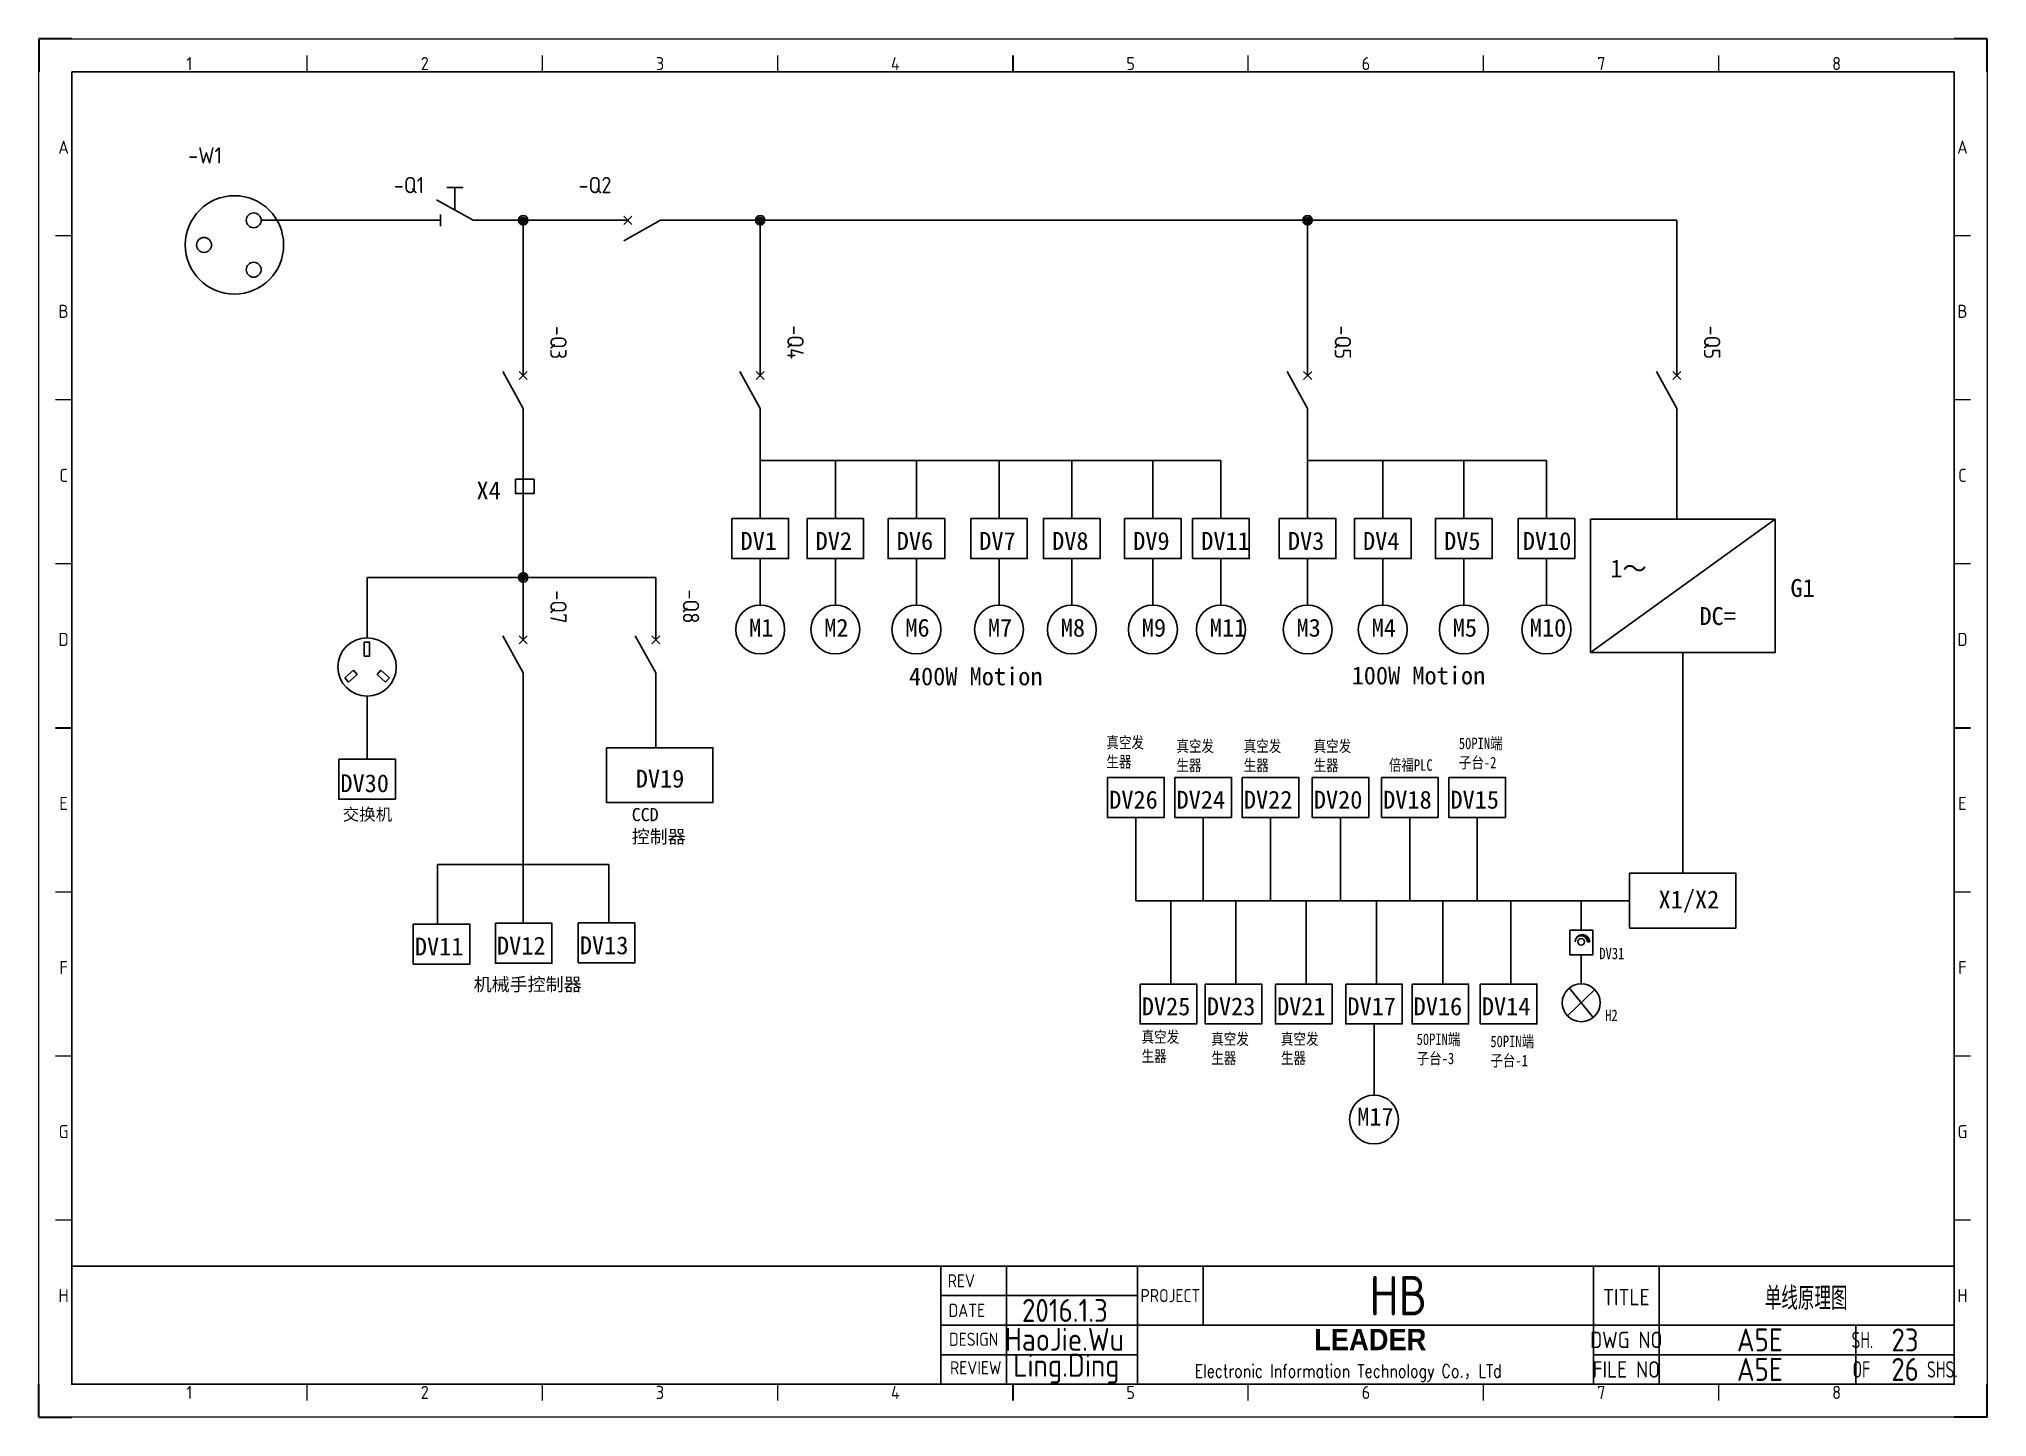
# Model space of a CAD drawing. Header units: millimetres. Extents: x -1699 to 15529, y -2130 to 61.
# Drawn here: x 12969 to 13563, y -2121 to -1701 of the extents above; entities that cross this region are included whole.
import ezdxf
from ezdxf.enums import TextEntityAlignment as Align

# ---------------------------------------------------------------- set-up
doc = ezdxf.new("R2010")
doc.units = ezdxf.units.MM
doc.header["$LTSCALE"] = 10
for name, color, linetype in [('AE_BOR', 1, 'Continuous'), ('SYMS', 7, 'Continuous'), ('TAGS', 51, 'Continuous'), ('YEL_14_THHN', 7, 'Continuous'), ('图框_标题栏属性', 1, 'Continuous'), ('图框_标题栏文字', 6, 'Continuous')]:
    doc.layers.add(name, color=color, linetype=linetype)
doc.styles.add('ACGBTS', font='ISOCP.SHX')
doc.styles.add('CCFS', font='', dxfattribs={"height": 0.7})
doc.styles.get("Standard").update_dxf_attribs({"font": 'simplex.shx', "width": 0.8, "height": 1.625, "bigfont": 'spec_bar.shx'})
doc.styles.add('WD_IEC', font='ISOCP2.shx', dxfattribs={"height": 4, "bigfont": 'gbcbig.shx'})
doc.styles.add('工程字', font='gbenor.shx', dxfattribs={"bigfont": 'gbcbig.shx'})
doc.styles.get('CCFS').set_extended_font_data('SimSun')

msp = doc.modelspace()

# ---------------------------------------------------------------- texts
at = {"char_height": 3.5, "width": 15.1023, "attachment_point": 1}
for s, insert in [('{\\fSimSun|b0|i0|c134|p2;真空发生器}', (13294.04, -1914.06)), ('{\\fSimSun|b0|i0|c134|p2;真空发生器}', (13315.38, -1915.15)), ('{\\fSimSun|b0|i0|c134|p2;真空发生器}', (13335.91, -1915.15)), ('{\\fSimSun|b0|i0|c134|p2;真空发生器}', (13357.24, -1915.15)), ('{\\fSimSun|b0|i0|c134|p2;50PIN端子台-2}', (13401.51, -1914.33)), ('{\\fSimSun|b0|i0|c134|p2;倍福PLC}', (13380.17, -1920.94)), ('{\\fSimSun|b0|i0|c134|p2;DV31}', (13444.34, -1978.36)), ('{\\fSimSun|b0|i0|c134|p2;H2}', (13446.13, -1997.2)), ('{\\fSimSun|b0|i0|c134|p2;真空发生器}', (13304.79, -2003.78)), ('{\\fSimSun|b0|i0|c134|p2;真空发生器}', (13326.03, -2004.41)), ('{\\fSimSun|b0|i0|c134|p2;真空发生器}', (13347.28, -2004.41)), ('{\\fSimSun|b0|i0|c134|p2;50PIN端子台-3}', (13388.63, -2004.51)), ('{\\fSimSun|b0|i0|c134|p2;50PIN端子台-1}', (13411.12, -2005.16))]:
    msp.add_mtext(s, dxfattribs=dict(at, insert=insert))
at = {"layer": 'SYMS', "attachment_point": 1, "style": 'CCFS'}
for s, width, gutter_width, heights, insert, char_height in [('X4', 9.9446, 3.5, [0], (13101.97, -1836.3), 5.443), ('DV1', 9.9446, 3.5, [0], (13182.47, -1851.66), 5.443), ('DV2', 9.9446, 3.5, [0], (13205.38, -1851.66), 5.443), ('DV6', 9.9446, 3.5, [0], (13230.1, -1851.66), 5.443), ('DV7', 9.9446, 3.5, [0], (13255.28, -1851.66), 5.443), ('DV8', 9.9446, 3.5, [0], (13277.49, -1851.66), 5.443), ('DV9', 9.9446, 3.5, [0], (13302.21, -1851.66), 5.443), ('DV11', 9.9446, 3.5, [0], (13322.95, -1851.66), 5.443), ('DV3', 9.9446, 3.5, [0], (13349.38, -1851.66), 5.443), ('DV4', 9.9446, 3.5, [0], (13372.29, -1851.66), 5.443), ('DV5', 9.9446, 3.5, [0], (13397.01, -1851.66), 5.443), ('DV10', 9.9446, 3.5, [0], (13421.01, -1851.66), 5.443), ('1～', 14.3057, 3.5, [0], (13447.68, -1860.05), 5.443), ('G1', 14.3057, 3.5, [0], (13502.62, -1866), 5.443), ('DC=', 14.3057, 3.5, [0], (13474.87, -1874.55), 5.443), ('M1', 9.9446, 3.5, [0], (13185.11, -1878.11), 5.443), ('M2', 9.9446, 3.5, [0], (13208.02, -1878.11), 5.443), ('M6', 9.9446, 3.5, [0], (13232.74, -1878.11), 5.443), ('M7', 9.9446, 3.5, [0], (13257.91, -1878.11), 5.443), ('M8', 9.9446, 3.5, [0], (13280.13, -1878.11), 5.443), ('M9', 9.9446, 3.5, [0], (13304.85, -1878.11), 5.443), ('M11', 9.9446, 3.5, [0], (13325.58, -1878.11), 5.443), ('M3', 9.9446, 3.5, [0], (13352.02, -1878.11), 5.443), ('M4', 9.9446, 3.5, [0], (13374.93, -1878.11), 5.443), ('M5', 9.9446, 3.5, [0], (13399.65, -1878.11), 5.443), ('M10', 9.9446, 3.5, [0], (13423.15, -1878.11), 5.443), ('400W Motion', 65.262, 3.5, [0], (13233.83, -1892.93), 5.4434), ('100W Motion', 65.262, 3.5, [0], (13368.82, -1892.67), 5.4434), ('DV19', 9.9446, 3.5, [0], (13150.54, -1924.1), 5.443), ('DV30', 9.9446, 3.5, [0], (13060.47, -1925.5), 5.443), ('交换机', 25.6571, 3.5, [0], (13061.18, -1935.88), 3.685), ('\\PCCD\\P控制器', 17.3119, 0, [34.76], (13149.31, -1929.07), 4.024), ('DV26', 9.9446, 3.5, [0], (13294.9, -1930.53), 5.443), ('DV24', 9.9446, 3.5, [0], (13315.43, -1930.53), 5.443), ('DV22', 9.9446, 3.5, [0], (13335.96, -1930.53), 5.443), ('DV20', 9.9446, 3.5, [0], (13357.29, -1930.53), 5.443), ('DV18', 9.9446, 3.5, [0], (13378.42, -1930.53), 5.443), ('DV15', 9.9446, 3.5, [0], (13398.94, -1930.53), 5.443), ('X1/X2', 9.9446, 3.5, [0], (13462.4, -1960.94), 5.443), ('DV11', 9.9446, 3.5, [0], (13083.18, -1975.27), 5.443), ('DV12', 9.9446, 3.5, [0], (13108.22, -1974.99), 5.443), ('DV13', 9.9446, 3.5, [0], (13133.5, -1974.91), 5.443), ('\\P机械手控制器', 49.1604, 0, [34.76], (13101.11, -1980.81), 4.024), ('DV25', 9.9446, 3.5, [0], (13304.83, -1993.51), 5.443), ('DV23', 9.9446, 3.5, [0], (13324.66, -1993.51), 5.443), ('DV21', 9.9446, 3.5, [0], (13346.07, -1993.51), 5.443), ('DV17', 9.9446, 3.5, [0], (13367.51, -1993.51), 5.443), ('DV16', 9.9446, 3.5, [0], (13387.72, -1993.51), 5.443), ('DV14', 9.9446, 3.5, [0], (13408.53, -1993.51), 5.443), ('M17', 9.9446, 3.5, [0], (13370.53, -2027.11), 5.443)]:
    msp.add_mtext_dynamic_manual_height_columns(s, width=width, gutter_width=gutter_width, heights=heights, dxfattribs=dict(at, insert=insert, char_height=char_height))

# ---------------------------------------------------------------- blocks, each defined once
blk = doc.blocks.new('Border')
for p, q in [((584, 410), (10, 410)), ((10, 410), (10, 10)), ((584, 10), (584, 410)), ((10, 10), (584, 10))]:
    blk.add_line(p, q)
at = {"layer": 'AE_BOR', "color": 1, "lineweight": 30}
for p, q in [((10, 420), (0, 420)), ((0, 420), (0, 410)), ((594, 420), (584, 420)), ((594, 410), (594, 420)), ((297, 410), (297, 415)), ((5, 210), (10, 210)), ((584, 210), (589, 210)), ((0, 0), (0, 10)), ((297, 5), (297, 10)), ((594, 0), (594, 10)), ((0, 0), (10, 0)), ((594, 0), (584, 0))]:
    blk.add_line(p, q, dxfattribs=at)
at = {"layer": 'AE_BOR', "color": 1, "lineweight": 15}
for p, q in [((0, 420), (594, 420)), ((0, 0), (0, 420)), ((594, 420), (594, 0)), ((81.75, 410), (81.75, 415)), ((153.5, 410), (153.5, 415)), ((225.25, 410), (225.25, 415)), ((368.75, 410), (368.75, 415)), ((440.5, 410), (440.5, 415)), ((512.25, 410), (512.25, 415)), ((10, 360), (5, 360)), ((589, 360), (584, 360)), ((10, 310), (5, 310)), ((589, 310), (584, 310)), ((10, 260), (5, 260)), ((589, 260), (584, 260)), ((10, 160), (5, 160)), ((589, 160), (584, 160)), ((10, 110), (5, 110)), ((589, 110), (584, 110)), ((10, 60), (5, 60)), ((589, 60), (584, 60)), ((81.75, 5), (81.75, 10)), ((153.5, 5), (153.5, 10)), ((225.25, 5), (225.25, 10)), ((368.75, 5), (368.75, 10)), ((440.5, 5), (440.5, 10)), ((512.25, 5), (512.25, 10)), ((594, 0), (0, 0))]:
    blk.add_line(p, q, dxfattribs=at)
at = {"layer": 'AE_BOR', "color": 1, "lineweight": 15, "style": 'ACGBTS'}
for s, p in [('1', (45.875, 412.5)), ('2', (117.625, 412.5)), ('3', (189.375, 412.5)), ('4', (261.125, 412.5)), ('5', (332.875, 412.5)), ('6', (404.625, 412.5)), ('7', (476.375, 412.5)), ('8', (548.125, 412.5)), ('A', (7.5, 387)), ('A', (586.5, 387)), ('B', (7.5, 337)), ('B', (586.5, 337)), ('C', (7.5, 287)), ('C', (586.5, 287)), ('D', (7.5, 237)), ('D', (586.5, 237)), ('E', (7.5, 187)), ('E', (586.5, 187)), ('F', (7.5, 137)), ('F', (586.5, 137)), ('G', (7.5, 87)), ('G', (586.5, 87)), ('H', (7.5, 37)), ('H', (586.5, 37)), ('1', (45.875, 7.5)), ('2', (117.625, 7.5)), ('3', (189.375, 7.5)), ('4', (261.125, 7.5)), ('5', (332.875, 7.5)), ('6', (404.625, 7.5)), ('7', (476.375, 7.5)), ('8', (548.125, 7.5))]:
    blk.add_text(s, height=4, dxfattribs=at).set_placement(p, align=Align.MIDDLE)
blk = doc.blocks.new('TITLE3')
for p, q in [((-309, 0), (-309, 36)), ((-289, 0), (-289, 36)), ((-249, 0), (-249, 36)), ((-249, 0), (-249, 36)), ((-249, 0), (-249, 36)), ((-229, 36), (-229, 27)), ((-110, 0), (-110, 36)), ((-90, 0), (-90, 36)), ((-309, 27), (-249, 27)), ((-229, 27), (-229, 18)), ((-309, 18), (-248.01, 18)), ((-249, 18), (0, 18)), ((-30, 0), (-30, 18)), ((-309, 9), (-249, 9)), ((-110, 9), (0, 9)), ((-289, 4.18), (-289, 4.18)), ((-289, 4.18), (-289, 4.18))]:
    blk.add_line(p, q)
blk.add_lwpolyline([(-309, 36), (-574, 36), (-574, 0), (-309, 0)], close=True)
blk.add_lwpolyline([(-309, 0), (0, 0), (0, 36), (-309, 36)])
at = {"insert": (-248.01, 16.87), "char_height": 5, "attachment_point": 1}
blk.add_mtext_dynamic_manual_height_columns('\\pi52.854;{\\fArial Black|b0|i0|c0|p34;\\H1.3x;LEADER\\Fsimplex,spec_bar|c134;\\H1.0769x; }\\P\\pi16.37;{\\H0.8x;Electronic Information Technology Co.\\fSimSun|b0|i0|c134|p2;，\\Fsimplex,spec_bar|c134;LTd}', width=138.0147, gutter_width=8.12, heights=[69.93], dxfattribs=at)
at = {"layer": '图框_标题栏属性', "style": '工程字'}
for tag, height, p in [('版本', 7, (-271.17, 31.5)), ('项目', 12, (-169.5, 27)), ('名称', 7, (-45.16, 26.53)), ('日期', 7, (-271.17, 22.5)), ('制图', 7, (-271.33, 13.69)), ('文件', 7, (-59.26, 13.5)), ('页数', 7, (-16.34, 13.5)), ('审核', 7, (-270.7, 4.72)), ('图号', 7, (-59.26, 4.5)), ('总数', 7, (-16.34, 4.5))]:
    blk.add_attdef(tag, text='', height=height, dxfattribs=at).set_placement(p, align=Align.MIDDLE)
at = {"layer": '图框_标题栏文字', "style": '工程字'}
for s, height, p in [('REV', 4, (-302.75, 31.5)), ('DATE', 4, (-301.08, 22.5)), ('PROJECT', 4, (-239, 27)), ('TITLE', 5, (-100, 26.53)), ('DESIGN', 4, (-299, 13.69)), ('DWG NO', 5, (-100, 13.5)), ('REVIEW', 4, (-298.37, 5.01)), ('FILE NO', 5, (-100, 4.5))]:
    blk.add_text(s, height=height, dxfattribs=at).set_placement(p, align=Align.MIDDLE_CENTER)
at = {"layer": '图框_标题栏文字', "style": '工程字', "width": 0.8}
for s, p in [('SH.            ', (-15, 13.5)), ('OF        SHS.', (-15, 4.5))]:
    blk.add_text(s, height=5, dxfattribs=at).set_placement(p, align=Align.MIDDLE_CENTER)
blk = doc.blocks.new('HDV1_SOCKET3')
for centre, radius in [((-8.14, -7.5), 15), ((-2.27, 0), 2.27), ((-17.41, -7.5), 2.27), ((-2.27, -15.06), 2.27)]:
    blk.add_circle(centre, radius)
at = {"style": 'WD_IEC'}
for tag, p in [('INST', (-11.95, 31.29)), ('LOC', (-11.95, 24.29)), ('TAG1', (-11.95, 17.29))]:
    blk.add_attdef(tag, text='', height=5, dxfattribs=at).set_placement(p, align=Align.RIGHT)
for tag, p, height, flags in [('ASSYCODE', (7.32, 33.69), 2, 1), ('FAMILY', (7.32, 30.69), 2, 1), ('CATDESC', (7.32, 27.69), 2, 1), ('MFG', (7.65, 20.94), 3, 9), ('CAT', (7.65, 15.94), 3, 9), ('X1TERM01', (0, 0), 0.08, 1), ('X8TERM03', (-17.41, -9.77), 0.08, 1), ('X1TERM02', (0, -15.06), 0.08, 1)]:
    blk.add_attdef(tag, p, '', height=height, dxfattribs=dict(at, flags=flags))
at = {"lineweight": 15, "style": 'WD_IEC'}
for tag, p in [('XREF', (24.36, 18.25)), ('WDTAGALT', (23.86, -39.93))]:
    blk.add_attdef(tag, p, '', height=5, dxfattribs=at)
at = {"style": 'WD_IEC'}
for tag, p in [('DESC1', (24.36, 10.75)), ('DESC2', (24.36, 3.75)), ('DESC3', (24.36, -3.25)), ('RATING1', (24.36, -12.75)), ('RATING2', (24.36, -19.75)), ('RATING3', (24.36, -26.75)), ('RATING4', (23.94, -33.49))]:
    blk.add_attdef(tag, p, '', height=5, dxfattribs=at)
at = {"style": 'WD_IEC', "width": 0.8}
for tag, p in [('TERM01', (0, 2.3)), ('TERM02', (0, -12.76))]:
    blk.add_attdef(tag, text='', height=2, dxfattribs=at).set_placement(p, align=Align.RIGHT)
blk.add_attdef('TERM03', (-20.63, -4.96), '', height=2, dxfattribs=at)
blk = doc.blocks.new('HDS11Q65')
for p, q in [((2.81, 0), (-2.81, 3.12)), ((-1.25, 5), (1.25, 5)), ((0, 5), (0, 1.56)), ((-7.19, 0), (-2.19, 0)), ((-2.19, -0.88), (-2.19, 0.88)), ((0, 1.56), (0, 2.47)), ((2.81, 0), (7.81, 0))]:
    blk.add_line(p, q)
at = {"style": 'WD_IEC'}
for tag, height, p in [('INST', 2.7, (-4.69, 12.88)), ('LOC', 2.7, (-4.69, 8.88)), ('TAG1', 2.5, (-4.69, 4.12)), ('RATING1', 2.7, (-4.69, -4.16)), ('DESC1', 2.7, (-4.69, -11.66)), ('DESC2', 2.7, (-4.69, -15.66)), ('DESC3', 2.7, (-4.69, -19.66))]:
    blk.add_attdef(tag, text='', height=height, dxfattribs=at).set_placement(p, align=Align.RIGHT)
for tag, p, height, flags in [('MFG', (3.12, 9.49), 1.5, 9), ('X2LINK', (0, 5.64), 0.32, 1), ('CAT', (3.12, 6.99), 1.5, 9), ('TERM01', (-7.19, 1), 2, 8), ('X4TERM01', (-7.19, 0), 0.32, 1), ('X8LINK', (0, -0.01), 0.32, 1), ('X1TERM02', (7.81, 0), 0.32, 1), ('ASSYCODE', (2.92, -2.75), 1, 1), ('FAMILY', (2.92, -4.25), 1, 1), ('CATDESC', (2.92, -5.75), 1, 1)]:
    blk.add_attdef(tag, p, '', height=height, dxfattribs=dict(at, flags=flags))
at = {"style": 'WD_IEC', "flags": 8}
blk.add_attdef('TERM02', text='', height=2, dxfattribs=at).set_placement((7.81, 1), align=Align.RIGHT)
at = {"lineweight": 15, "style": 'WD_IEC'}
blk.add_attdef('XREF', text='', height=2.5, dxfattribs=at).set_placement((-4.69, -7.91), align=Align.RIGHT)
blk = doc.blocks.new('HCB1')
for p, q in [((-7.5, 0), (-2.5, 0)), ((-1.88, 0.62), (-3.12, -0.62)), ((-1.88, -0.62), (-3.12, 0.62)), ((2.5, 0), (-3.12, -3.12)), ((2.5, 0), (7.5, 0))]:
    blk.add_line(p, q)
at = {"style": 'WD_IEC'}
for tag, p in [('INST', (-5, 11.12)), ('LOC', (-5, 7.62)), ('TAG1', (-5, 4.12)), ('DESC1', (-5, -13.75)), ('DESC2', (-5, -17.25)), ('DESC3', (-5, -20.75))]:
    blk.add_attdef(tag, text='', height=2.5, dxfattribs=at).set_placement(p, align=Align.RIGHT)
for tag, p, height, flags in [('MFG', (4.92, 12.12), 1.5, 9), ('CAT', (4.92, 9.62), 1.5, 9), ('TERM01', (-7.5, 1), 2, 8), ('X4TERM01', (-7.5, 0), 0.32, 1), ('X1TERM02', (7.5, 0), 0.32, 1), ('X2LINK', (0, -0.55), 0.32, 1), ('X8LINK', (0, -2.46), 0.32, 1), ('ASSYCODE', (12.25, -2.75), 1, 1), ('FAMILY', (12.25, -4.25), 1, 1), ('CATDESC', (12.25, -5.75), 1, 1), ('CONTACT', (12.5, -7.5), 1, 1), ('COMMON', (13.75, -8.75), 1, 1)]:
    blk.add_attdef(tag, p, '', height=height, dxfattribs=dict(at, flags=flags))
at = {"style": 'WD_IEC', "flags": 8}
blk.add_attdef('TERM02', text='', height=2, dxfattribs=at).set_placement((7.5, 1), align=Align.RIGHT)
at = {"lineweight": 15, "style": 'WD_IEC'}
for tag, p in [('RATING1', (-5, -6.25)), ('XREF', (-5, -10))]:
    blk.add_attdef(tag, text='', height=2.5, dxfattribs=at).set_placement(p, align=Align.RIGHT)
blk = doc.blocks.new('WDDOT')
for radius in [0.72, 0.449, 0.223]:
    blk.add_circle((0, 0), radius)

# ---------------------------------------------------------------- hatches: boundary and pattern name
h = msp.add_hatch(color=1)
edge = h.paths.add_edge_path()
edge.add_arc((13439.2, -1976.59), 2.23, 0, 180)
edge.add_arc((13438.84, -1976.59), 1.87, 0, 180, ccw=False)
edge.add_line((13440.71, -1976.59), (13441.42, -1976.59))

# ---------------------------------------------------------------- linework, layer by layer
for p, q in [((13116.21, -1823.98), (13116.21, -1865.48)), ((13188.49, -1823.98), (13188.49, -1847.57)), ((13355.4, -1823.98), (13355.4, -1847.57)), ((13467.99, -1823.98), (13467.99, -1847.78)), ((13188.49, -1829.87), (13308.23, -1829.87)), ((13211.4, -1847.57), (13211.4, -1829.87)), ((13236.12, -1847.57), (13236.12, -1829.87)), ((13261.3, -1847.57), (13261.3, -1829.87)), ((13283.51, -1847.57), (13283.51, -1829.87)), ((13308.23, -1847.57), (13308.23, -1829.87)), ((13308.23, -1829.87), (13328.96, -1829.87)), ((13328.96, -1847.57), (13328.96, -1829.87)), ((13355.4, -1829.87), (13428.21, -1829.87)), ((13378.31, -1847.57), (13378.31, -1829.87)), ((13403.03, -1847.57), (13403.03, -1829.87)), ((13428.21, -1847.57), (13428.21, -1829.87)), ((13441.66, -1888.4), (13497.93, -1847.78)), ((13188.49, -1859.76), (13188.49, -1873.93)), ((13211.4, -1859.76), (13211.4, -1873.93)), ((13236.12, -1859.76), (13236.12, -1873.93)), ((13261.3, -1859.76), (13261.3, -1873.93)), ((13283.51, -1859.76), (13283.51, -1873.93)), ((13308.23, -1859.76), (13308.23, -1873.93)), ((13328.96, -1859.76), (13328.96, -1873.93)), ((13355.4, -1859.76), (13355.4, -1873.93)), ((13378.31, -1859.76), (13378.31, -1873.93)), ((13403.03, -1859.76), (13403.03, -1873.93)), ((13428.21, -1859.76), (13428.21, -1873.93)), ((13116.21, -1865.48), (13068.61, -1865.48)), ((13068.61, -1865.48), (13068.61, -1883.89)), ((13116.21, -1865.48), (13156.63, -1865.48)), ((13116.21, -1865.48), (13116.21, -1874.54)), ((13156.63, -1865.48), (13156.63, -1874.54)), ((13469.79, -1888.4), (13469.79, -1955.68)), ((13064.44, -1893.77), (13061.81, -1896.09)), ((13065.57, -1895.06), (13064.44, -1893.77)), ((13071.64, -1895.06), (13072.77, -1893.77)), ((13072.77, -1893.77), (13075.41, -1896.09)), ((13061.81, -1896.09), (13062.94, -1897.38)), ((13062.94, -1897.38), (13065.57, -1895.06)), ((13074.27, -1897.38), (13071.64, -1895.06)), ((13075.41, -1896.09), (13074.27, -1897.38)), ((13068.61, -1901.71), (13068.61, -1920.86)), ((13116.21, -1904.54), (13116.21, -1952.99)), ((13156.63, -1904.54), (13156.63, -1917.42)), ((13303.04, -1938.63), (13303.04, -1964.02)), ((13323.57, -1938.63), (13323.57, -1964.02)), ((13344.1, -1938.63), (13344.1, -1964.02)), ((13365.43, -1938.63), (13365.43, -1964.02)), ((13386.56, -1938.63), (13386.56, -1964.02)), ((13407.07, -1938.63), (13407.07, -1964.02)), ((13116.21, -1952.99), (13090.05, -1952.99)), ((13090.05, -1952.99), (13090.05, -1971.18)), ((13116.21, -1952.99), (13142.37, -1952.99)), ((13116.21, -1952.99), (13116.21, -1970.9)), ((13142.37, -1952.99), (13142.37, -1970.82)), ((13453.58, -1964.02), (13303.04, -1964.02)), ((13313.7, -1964.02), (13313.7, -1989.42)), ((13333.53, -1964.02), (13333.53, -1989.42)), ((13354.94, -1964.02), (13354.94, -1989.42)), ((13376.38, -1964.02), (13376.38, -1989.42)), ((13396.59, -1964.02), (13396.59, -1989.42)), ((13417.4, -1964.02), (13417.4, -1989.42)), ((13438.83, -1973.03), (13438.83, -1964.02)), ((13438.83, -1989.35), (13438.83, -1980.55)), ((13434.67, -1999.15), (13442.95, -1991.07)), ((13435.2, -1990.63), (13442.48, -1999.61)), ((13375.65, -2001.6), (13375.65, -2023.28))]:
    msp.add_line(p, q)
at = {"color": 1}
msp.add_line((13440.71, -1976.59), (13441.42, -1976.59), dxfattribs=at)
for points in [[(13113.83, -1835.6), (13119.54, -1835.6), (13119.54, -1839.93), (13113.83, -1839.93)], [(13179.86, -1847.57), (13197.12, -1847.57), (13197.12, -1859.76), (13179.86, -1859.76)], [(13202.77, -1847.57), (13220.03, -1847.57), (13220.03, -1859.76), (13202.77, -1859.76)], [(13227.49, -1847.57), (13244.75, -1847.57), (13244.75, -1859.76), (13227.49, -1859.76)], [(13252.67, -1847.57), (13269.93, -1847.57), (13269.93, -1859.76), (13252.67, -1859.76)], [(13274.88, -1847.57), (13292.14, -1847.57), (13292.14, -1859.76), (13274.88, -1859.76)], [(13299.6, -1847.57), (13316.86, -1847.57), (13316.86, -1859.76), (13299.6, -1859.76)], [(13320.33, -1847.57), (13337.6, -1847.57), (13337.6, -1859.76), (13320.33, -1859.76)], [(13346.77, -1847.57), (13364.03, -1847.57), (13364.03, -1859.76), (13346.77, -1859.76)], [(13369.68, -1847.57), (13386.94, -1847.57), (13386.94, -1859.76), (13369.68, -1859.76)], [(13394.4, -1847.57), (13411.66, -1847.57), (13411.66, -1859.76), (13394.4, -1859.76)], [(13419.58, -1847.57), (13436.84, -1847.57), (13436.84, -1859.76), (13419.58, -1859.76)], [(13441.66, -1847.78), (13497.93, -1847.78), (13497.93, -1888.4), (13441.66, -1888.4)], [(13067.77, -1885.19), (13069.39, -1885.19), (13069.39, -1889.49), (13067.77, -1889.49)], [(13141.63, -1917.42), (13174.05, -1917.42), (13174.05, -1934.12), (13141.63, -1934.12)], [(13059.98, -1920.86), (13077.24, -1920.86), (13077.24, -1933.05), (13059.98, -1933.05)], [(13294.41, -1926.44), (13311.67, -1926.44), (13311.67, -1938.63), (13294.41, -1938.63)], [(13314.94, -1926.44), (13332.2, -1926.44), (13332.2, -1938.63), (13314.94, -1938.63)], [(13335.47, -1926.44), (13352.73, -1926.44), (13352.73, -1938.63), (13335.47, -1938.63)], [(13356.8, -1926.44), (13374.06, -1926.44), (13374.06, -1938.63), (13356.8, -1938.63)], [(13377.93, -1926.44), (13395.19, -1926.44), (13395.19, -1938.63), (13377.93, -1938.63)], [(13398.44, -1926.44), (13415.7, -1926.44), (13415.7, -1938.63), (13398.44, -1938.63)], [(13453.58, -1955.68), (13486, -1955.68), (13486, -1972.37), (13453.58, -1972.37)], [(13082.69, -1971.18), (13099.95, -1971.18), (13099.95, -1983.37), (13082.69, -1983.37)], [(13107.73, -1970.9), (13124.99, -1970.9), (13124.99, -1983.09), (13107.73, -1983.09)], [(13133.01, -1970.82), (13150.27, -1970.82), (13150.27, -1983.01), (13133.01, -1983.01)], [(13304.34, -1989.42), (13321.6, -1989.42), (13321.6, -2001.6), (13304.34, -2001.6)], [(13324.17, -1989.42), (13341.43, -1989.42), (13341.43, -2001.6), (13324.17, -2001.6)], [(13345.58, -1989.42), (13362.84, -1989.42), (13362.84, -2001.6), (13345.58, -2001.6)], [(13367.02, -1989.42), (13384.28, -1989.42), (13384.28, -2001.6), (13367.02, -2001.6)], [(13387.23, -1989.42), (13404.49, -1989.42), (13404.49, -2001.6), (13387.23, -2001.6)], [(13408.04, -1989.42), (13425.3, -1989.42), (13425.3, -2001.6), (13408.04, -2001.6)]]:
    msp.add_lwpolyline(points, close=True)
for centre, radius in [((13188.49, -1881.37), 7.45), ((13211.4, -1881.37), 7.45), ((13236.12, -1881.37), 7.45), ((13261.3, -1881.37), 7.45), ((13283.51, -1881.37), 7.45), ((13308.23, -1881.37), 7.45), ((13328.96, -1881.37), 7.45), ((13355.4, -1881.37), 7.45), ((13378.31, -1881.37), 7.45), ((13403.03, -1881.37), 7.45), ((13428.21, -1881.37), 7.45), ((13068.61, -1892.8), 8.91), ((13438.83, -1995.13), 5.78), ((13375.65, -2030.73), 7.45)]:
    msp.add_circle(centre, radius)
for centre, radius in [((13439.2, -1976.59), 2.23), ((13438.84, -1976.59), 1.87)]:
    msp.add_arc(centre, radius, 0, 180, dxfattribs=at)
at = {"layer": 'SYMS'}
msp.add_lwpolyline([(13435.32, -1973.03), (13442.33, -1973.03), (13442.33, -1980.55), (13435.32, -1980.55)], close=True, dxfattribs=at)
msp.add_circle((13438.83, -1976.59), 1.01, dxfattribs=at)
at = {"layer": 'YEL_14_THHN'}
for p, q in [((13036.32, -1756.66), (13081.01, -1756.66)), ((13111.01, -1756.66), (13138.13, -1756.66)), ((13116.21, -1756.66), (13116.21, -1793.98)), ((13168.13, -1756.66), (13467.99, -1756.66)), ((13188.49, -1756.66), (13188.49, -1793.98)), ((13355.4, -1756.66), (13355.4, -1793.98)), ((13467.99, -1756.66), (13467.99, -1793.98))]:
    msp.add_line(p, q, dxfattribs=at)

# ---------------------------------------------------------------- block references
ref = msp.add_blockref('TITLE3', (13552.57, -2111.39))
ref.add_attrib('总数', '26', dxfattribs={"layer": '图框_标题栏属性', "height": 7, "style": '工程字'}).set_placement((13537.57, -2106.89), align=Align.MIDDLE)
ref.add_attrib('页数', '23', dxfattribs={"layer": '图框_标题栏属性', "height": 7, "style": '工程字'}).set_placement((13537.57, -2097.89), align=Align.MIDDLE)
ref.add_attrib('文件', 'A5E', dxfattribs={"layer": '图框_标题栏属性', "height": 7, "style": '工程字'}).set_placement((13493.31, -2097.89), align=Align.MIDDLE)
ref.add_attrib('图号', 'A5E', dxfattribs={"layer": '图框_标题栏属性', "height": 7, "style": '工程字'}).set_placement((13493.31, -2106.89), align=Align.MIDDLE)
ref.add_attrib('名称', '单线原理图', dxfattribs={"layer": '图框_标题栏属性', "height": 7, "style": '工程字'}).set_placement((13507.41, -2084.86), align=Align.MIDDLE)
ref.add_attrib('项目', 'HB', dxfattribs={"layer": '图框_标题栏属性', "height": 12, "style": '工程字'}).set_placement((13383.07, -2084.39), align=Align.MIDDLE)
ref.add_attrib('审核', 'Ling.Ding', dxfattribs={"layer": '图框_标题栏属性', "height": 7, "style": '工程字'}).set_placement((13281.86, -2106.67), align=Align.MIDDLE)
ref.add_attrib('制图', 'HaoJie.Wu', dxfattribs={"layer": '图框_标题栏属性', "height": 7, "style": '工程字'}).set_placement((13281.24, -2097.7), align=Align.MIDDLE)
ref.add_attrib('日期', '2016.1.3', dxfattribs={"layer": '图框_标题栏属性', "height": 7, "style": '工程字'}).set_placement((13281.4, -2088.89), align=Align.MIDDLE)
at = {"layer": 'AE_BOR'}
msp.add_blockref('Border', (12968.57, -2121.39), dxfattribs=at)
at = {"layer": 'SYMS'}
ref = msp.add_blockref('HDV1_SOCKET3', (13036.32, -1756.66), dxfattribs=at)
ref.add_attrib('TAG1', '-W1', dxfattribs={"layer": 'TAGS', "height": 5, "style": 'WD_IEC'}).set_placement((13024.37, -1739.37), align=Align.RIGHT)
ref = msp.add_blockref('HDS11Q65', (13095.39, -1756.66), dxfattribs=dict(at, xscale=2, yscale=2, zscale=2))
ref.add_attrib('TAG1', '-Q1', dxfattribs={"layer": 'TAGS', "height": 5, "style": 'WD_IEC'}).set_placement((13086.01, -1748.41), align=Align.RIGHT)
ref = msp.add_blockref('HCB1', (13153.13, -1756.66), dxfattribs=dict(at, xscale=2, yscale=2, zscale=2))
ref.add_attrib('TAG1', '-Q2', dxfattribs={"layer": 'TAGS', "height": 5, "style": 'WD_IEC'}).set_placement((13143.13, -1748.41), align=Align.RIGHT)
at = {"layer": 'SYMS', "xscale": 2, "yscale": 2, "zscale": 2}
for p in [(13116.21, -1756.66), (13188.49, -1756.66), (13355.4, -1756.66), (13116.21, -1865.48)]:
    msp.add_blockref('WDDOT', p, dxfattribs=at)
at = {"layer": 'SYMS'}
ref = msp.add_blockref('HCB1', (13116.21, -1808.98), dxfattribs=dict(at, xscale=2, yscale=2, zscale=2, rotation=270))
ref.add_attrib('TAG1', '-Q3', dxfattribs={"layer": 'TAGS', "height": 5, "rotation": 270, "style": 'WD_IEC'}).set_placement((13124.46, -1798.98), align=Align.RIGHT)
ref = msp.add_blockref('HCB1', (13188.49, -1808.98), dxfattribs=dict(at, xscale=2, yscale=2, zscale=2, rotation=270))
ref.add_attrib('TAG1', '-Q4', dxfattribs={"layer": 'TAGS', "height": 5, "rotation": 270, "style": 'WD_IEC'}).set_placement((13196.74, -1798.98), align=Align.RIGHT)
ref = msp.add_blockref('HCB1', (13355.4, -1808.98), dxfattribs=dict(at, xscale=2, yscale=2, zscale=2, rotation=270))
ref.add_attrib('TAG1', '-Q5', dxfattribs={"layer": 'TAGS', "height": 5, "rotation": 270, "style": 'WD_IEC'}).set_placement((13363.65, -1798.98), align=Align.RIGHT)
ref = msp.add_blockref('HCB1', (13467.99, -1808.98), dxfattribs=dict(at, xscale=2, yscale=2, zscale=2, rotation=270))
ref.add_attrib('TAG1', '-Q5', dxfattribs={"layer": 'TAGS', "height": 5, "rotation": 270, "style": 'WD_IEC'}).set_placement((13476.24, -1798.98), align=Align.RIGHT)
ref = msp.add_blockref('HCB1', (13116.21, -1889.54), dxfattribs=dict(at, xscale=2, yscale=2, zscale=2, rotation=270))
ref.add_attrib('TAG1', '-Q7', dxfattribs={"layer": 'TAGS', "height": 5, "rotation": 270, "style": 'WD_IEC'}).set_placement((13124.46, -1879.54), align=Align.RIGHT)
ref = msp.add_blockref('HCB1', (13156.63, -1889.54), dxfattribs=dict(at, xscale=2, yscale=2, zscale=2, rotation=270))
ref.add_attrib('TAG1', '-Q8', dxfattribs={"layer": 'TAGS', "height": 5, "rotation": 270, "style": 'WD_IEC'}).set_placement((13164.88, -1879.54), align=Align.RIGHT)

msp.set_redraw_order([(e.dxf.handle, doc.entitydb.next_handle()) for e in msp.query("TEXT MTEXT ATTDEF DIMENSION ARC_DIMENSION")])  # texts and dimensions are drawn at this point

doc.saveas('drawing.dxf')
